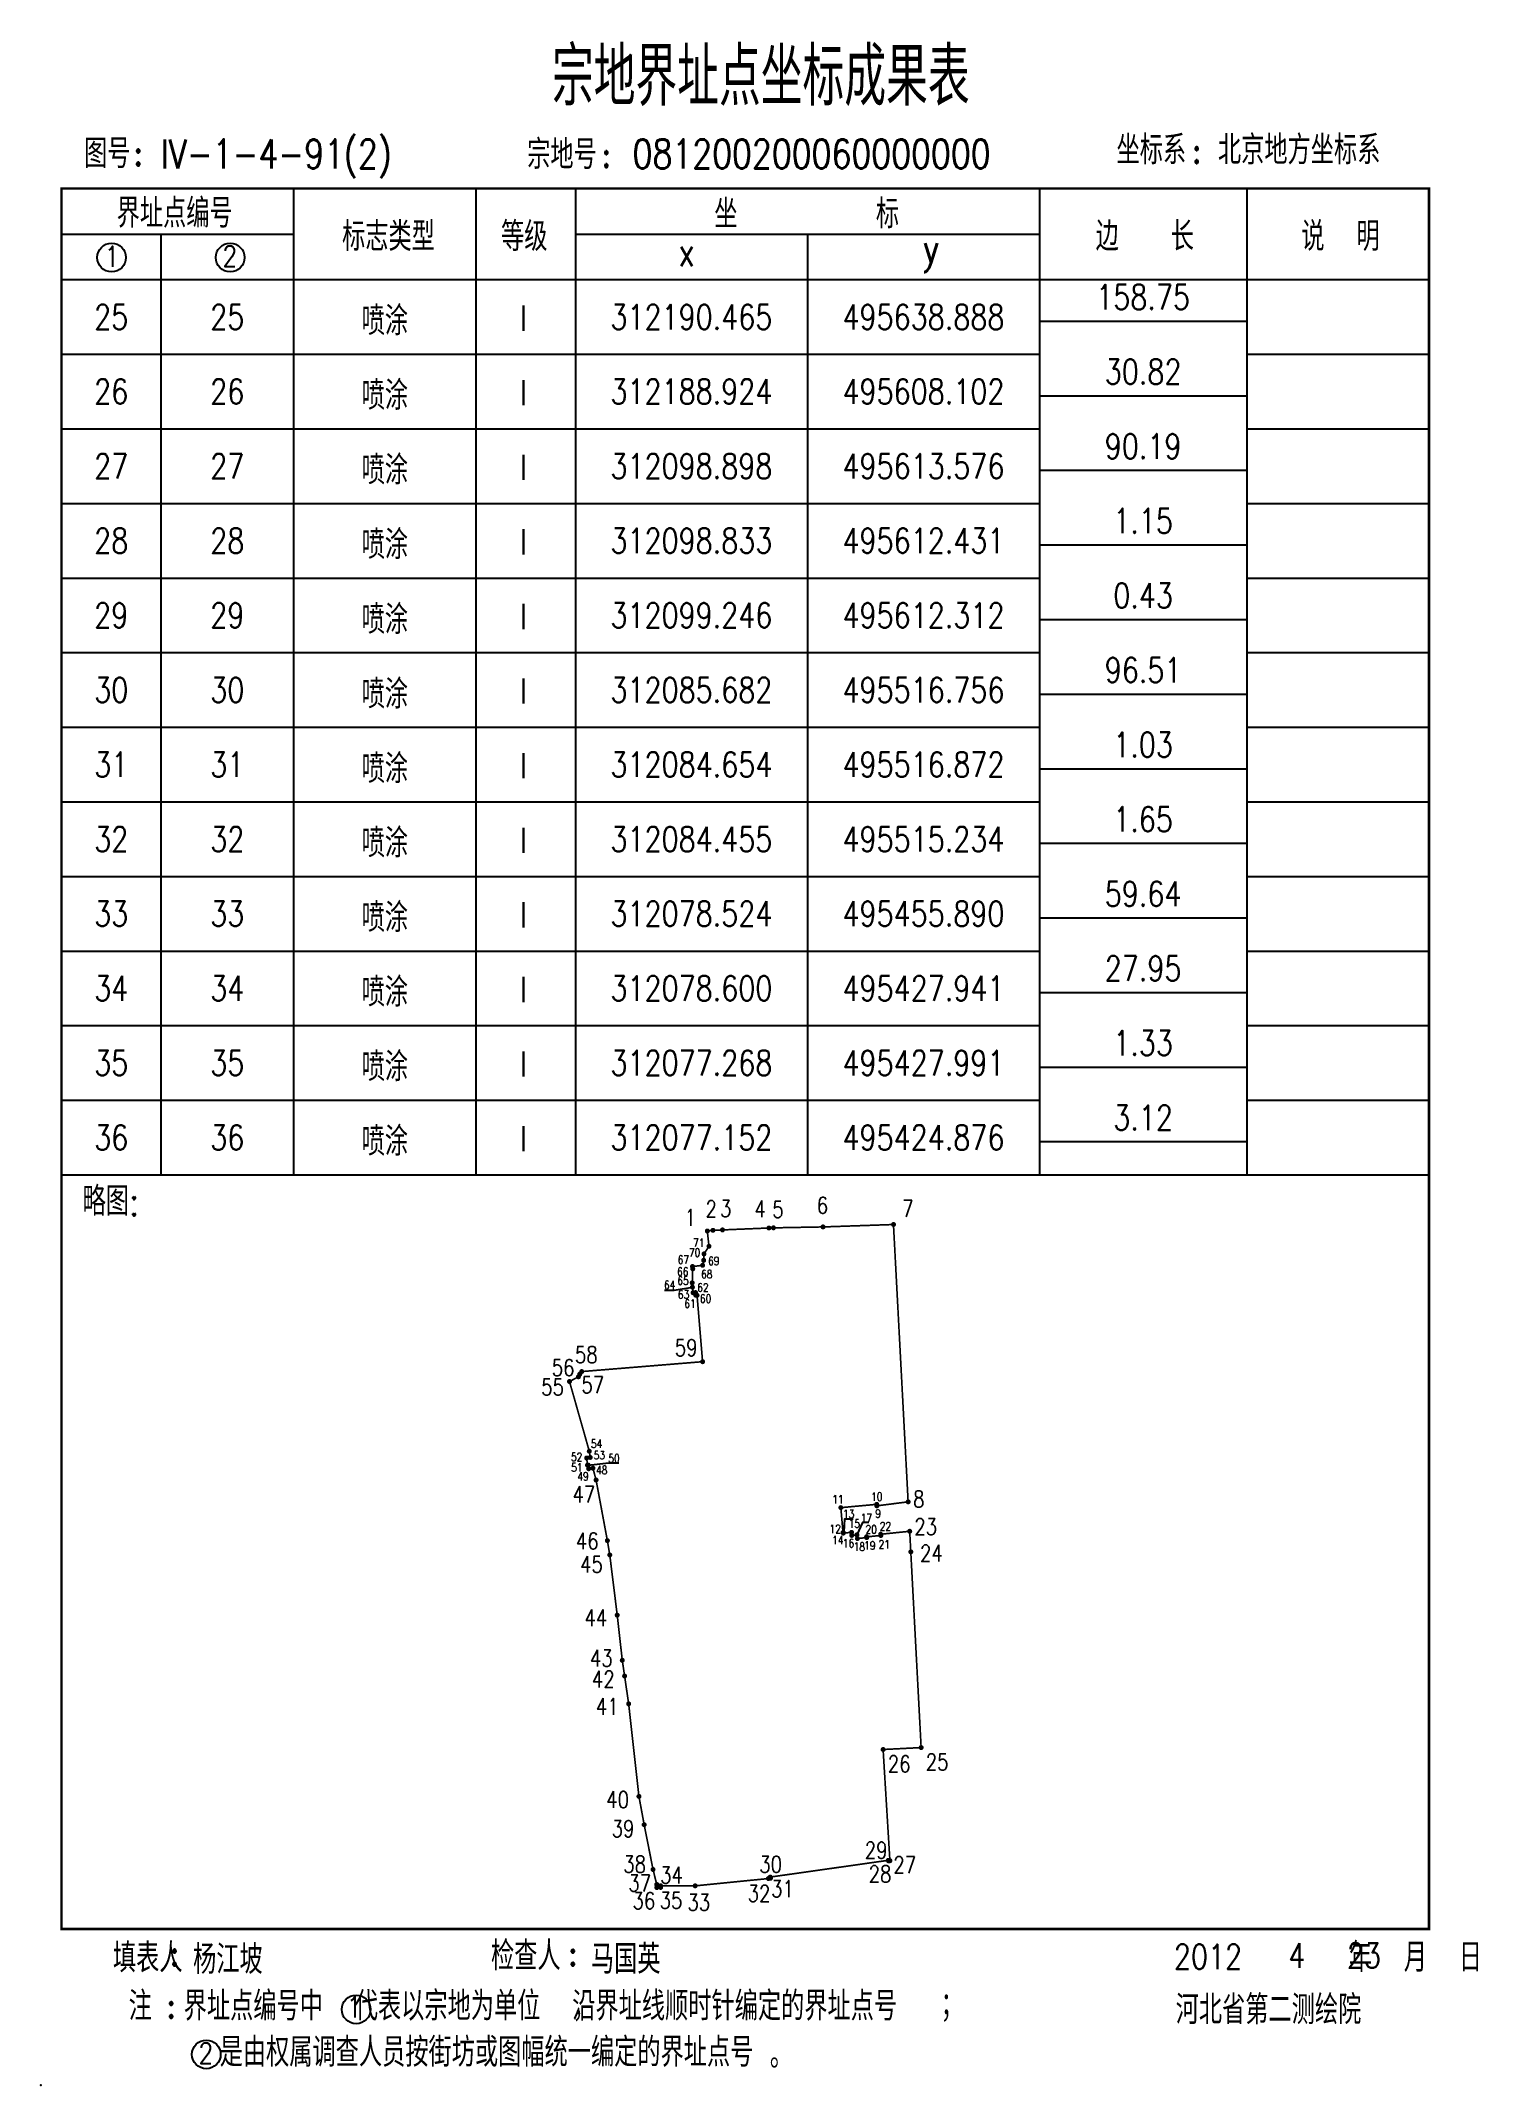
# Model space of a CAD drawing. Extents: x -9390 to -4743, y 24196 to 25839.
# Drawn here: x -6157.4 to -5984, y 24332.9 to 24579.6 of the extents above; entities that cross this region are included whole.
import ezdxf
from ezdxf.enums import TextEntityAlignment as Align

# ---------------------------------------------------------------- set-up
doc = ezdxf.new("R2010")
doc.units = 0
doc.header["$MEASUREMENT"] = 0
doc.layers.get('0').update_dxf_attribs({"linetype": 'CONTINUOUS'})
doc.layers.add('JZD', color=1, linetype='CONTINUOUS')
doc.layers.add('ZJ', color=7, linetype='CONTINUOUS')
doc.styles.add('1', font='romand.shx', dxfattribs={"width": 0.8, "bigfont": 'hzfs.shx'})
doc.styles.add('HZ', font='rs', dxfattribs={"width": 0.8, "bigfont": 'hztxt'})
doc.styles.add('KHZ', font='rd.shx', dxfattribs={"width": 0.8, "bigfont": 'khz.shx'})

msp = doc.modelspace()

# ---------------------------------------------------------------- texts
at = {"color": 7, "linetype": 'CONTINUOUS', "style": 'HZ', "width": 0.8}
for s, p in [('IV-1-4-91(2)', (-6142.9, 24564.19)), ('IV-1-4-91(2)', (-6142.9, 24564.19)), ('081200200060000000', (-6086, 24564.19))]:
    msp.add_text(s, height=3.5, dxfattribs=at).set_placement(p)
for s, height, p in [('158.75', 3, (-6024.4, 24548.66)), ('158.75', 3, (-6024.4, 24548.66)), ('25', 3, (-6148.9, 24546.26)), ('25', 3, (-6148.9, 24546.26)), ('25', 3, (-6134.9, 24546.26)), ('25', 3, (-6134.9, 24546.26)), ('312190.465', 3, (-6078.9, 24546.26)), ('312190.465', 3, (-6078.9, 24546.26)), ('495638.888', 3, (-6050.9, 24546.26)), ('495638.888', 3, (-6050.9, 24546.26)), ('30.82', 3, (-6024.4, 24539.66)), ('30.82', 3, (-6024.4, 24539.66)), ('26', 3, (-6148.9, 24537.26)), ('26', 3, (-6148.9, 24537.26)), ('26', 3, (-6134.9, 24537.26)), ('26', 3, (-6134.9, 24537.26)), ('312188.924', 3, (-6078.9, 24537.26)), ('312188.924', 3, (-6078.9, 24537.26)), ('495608.102', 3, (-6050.9, 24537.26)), ('495608.102', 3, (-6050.9, 24537.26)), ('90.19', 3, (-6024.4, 24530.66)), ('90.19', 3, (-6024.4, 24530.66)), ('27', 3, (-6148.9, 24528.26)), ('27', 3, (-6148.9, 24528.26)), ('27', 3, (-6134.9, 24528.26)), ('27', 3, (-6134.9, 24528.26)), ('312098.898', 3, (-6078.9, 24528.26)), ('312098.898', 3, (-6078.9, 24528.26)), ('495613.576', 3, (-6050.9, 24528.26)), ('495613.576', 3, (-6050.9, 24528.26)), ('1.15', 3, (-6024.4, 24521.66)), ('1.15', 3, (-6024.4, 24521.66)), ('28', 3, (-6148.9, 24519.26)), ('28', 3, (-6148.9, 24519.26)), ('28', 3, (-6134.9, 24519.26)), ('28', 3, (-6134.9, 24519.26)), ('312098.833', 3, (-6078.9, 24519.26)), ('312098.833', 3, (-6078.9, 24519.26)), ('495612.431', 3, (-6050.9, 24519.26)), ('495612.431', 3, (-6050.9, 24519.26)), ('0.43', 3, (-6024.4, 24512.66)), ('0.43', 3, (-6024.4, 24512.66)), ('29', 3, (-6148.9, 24510.26)), ('29', 3, (-6148.9, 24510.26)), ('29', 3, (-6134.9, 24510.26)), ('29', 3, (-6134.9, 24510.26)), ('312099.246', 3, (-6078.9, 24510.26)), ('312099.246', 3, (-6078.9, 24510.26)), ('495612.312', 3, (-6050.9, 24510.26)), ('495612.312', 3, (-6050.9, 24510.26)), ('96.51', 3, (-6024.4, 24503.66)), ('96.51', 3, (-6024.4, 24503.66)), ('30', 3, (-6148.9, 24501.26)), ('30', 3, (-6148.9, 24501.26)), ('30', 3, (-6134.9, 24501.26)), ('30', 3, (-6134.9, 24501.26)), ('312085.682', 3, (-6078.9, 24501.26)), ('312085.682', 3, (-6078.9, 24501.26)), ('495516.756', 3, (-6050.9, 24501.26)), ('495516.756', 3, (-6050.9, 24501.26)), ('1.03', 3, (-6024.4, 24494.66)), ('1.03', 3, (-6024.4, 24494.66)), ('31', 3, (-6148.9, 24492.26)), ('31', 3, (-6148.9, 24492.26)), ('31', 3, (-6134.9, 24492.26)), ('31', 3, (-6134.9, 24492.26)), ('312084.654', 3, (-6078.9, 24492.26)), ('312084.654', 3, (-6078.9, 24492.26)), ('495516.872', 3, (-6050.9, 24492.26)), ('495516.872', 3, (-6050.9, 24492.26)), ('1.65', 3, (-6024.4, 24485.66)), ('1.65', 3, (-6024.4, 24485.66)), ('32', 3, (-6148.9, 24483.26)), ('32', 3, (-6148.9, 24483.26)), ('32', 3, (-6134.9, 24483.26)), ('32', 3, (-6134.9, 24483.26)), ('312084.455', 3, (-6078.9, 24483.26)), ('312084.455', 3, (-6078.9, 24483.26)), ('495515.234', 3, (-6050.9, 24483.26)), ('495515.234', 3, (-6050.9, 24483.26)), ('59.64', 3, (-6024.4, 24476.66)), ('59.64', 3, (-6024.4, 24476.66)), ('33', 3, (-6148.9, 24474.26)), ('33', 3, (-6148.9, 24474.26)), ('33', 3, (-6134.9, 24474.26)), ('33', 3, (-6134.9, 24474.26)), ('312078.524', 3, (-6078.9, 24474.26)), ('312078.524', 3, (-6078.9, 24474.26)), ('495455.890', 3, (-6050.9, 24474.26)), ('495455.890', 3, (-6050.9, 24474.26)), ('27.95', 3, (-6024.4, 24467.66)), ('27.95', 3, (-6024.4, 24467.66)), ('34', 3, (-6148.9, 24465.26)), ('34', 3, (-6148.9, 24465.26)), ('34', 3, (-6134.9, 24465.26)), ('34', 3, (-6134.9, 24465.26)), ('312078.600', 3, (-6078.9, 24465.26)), ('312078.600', 3, (-6078.9, 24465.26)), ('495427.941', 3, (-6050.9, 24465.26)), ('495427.941', 3, (-6050.9, 24465.26)), ('1.33', 3, (-6024.4, 24458.66)), ('1.33', 3, (-6024.4, 24458.66)), ('35', 3, (-6148.9, 24456.26)), ('35', 3, (-6148.9, 24456.26)), ('35', 3, (-6134.9, 24456.26)), ('35', 3, (-6134.9, 24456.26)), ('312077.268', 3, (-6078.9, 24456.26)), ('312077.268', 3, (-6078.9, 24456.26)), ('495427.991', 3, (-6050.9, 24456.26)), ('495427.991', 3, (-6050.9, 24456.26)), ('3.12', 3, (-6024.4, 24449.66)), ('3.12', 3, (-6024.4, 24449.66)), ('36', 3, (-6148.9, 24447.26)), ('36', 3, (-6148.9, 24447.26)), ('36', 3, (-6134.9, 24447.26)), ('36', 3, (-6134.9, 24447.26)), ('312077.152', 3, (-6078.9, 24447.26)), ('312077.152', 3, (-6078.9, 24447.26)), ('495424.876', 3, (-6050.9, 24447.26)), ('495424.876', 3, (-6050.9, 24447.26)), ('6', 2, (-6063.09, 24439.07)), ('1', 2, (-6079.02, 24437.6)), ('2', 2, (-6076.51, 24438.65)), ('3', 2, (-6074.76, 24438.68)), ('4', 2, (-6070.62, 24438.64)), ('5', 2, (-6068.45, 24438.58)), ('7', 2, (-6052.77, 24438.68)), ('71', 1, (-6078.01, 24434.56)), ('67', 1, (-6079.86, 24432.51)), ('67', 1, (-6079.86, 24432.51)), ('70', 1, (-6078.52, 24433.38)), ('69', 1, (-6076.2, 24432.36)), ('64', 1, (-6081.53, 24429.47)), ('66', 1, (-6079.94, 24431.07)), ('65', 1, (-6079.92, 24429.99)), ('68', 1, (-6077.05, 24430.77)), ('63', 1, (-6079.85, 24428.32)), ('61', 1, (-6079.07, 24427.21)), ('62', 1, (-6077.51, 24429.16)), ('60', 1, (-6077.19, 24427.81)), ('59', 2, (-6079.53, 24421.89)), ('56', 2, (-6094.38, 24419.49)), ('58', 2, (-6091.58, 24421.06)), ('55', 2, (-6095.65, 24417.16)), ('57', 2, (-6090.8, 24417.42)), ('54', 1, (-6090.34, 24410.31)), ('52', 1, (-6092.75, 24408.72)), ('51', 1, (-6092.72, 24407.45)), ('53', 1, (-6090.01, 24408.93)), ('50', 1, (-6088.23, 24408.55)), ('49', 1, (-6091.98, 24406.37)), ('48', 1, (-6089.72, 24407.14)), ('47', 2, (-6091.87, 24404.21)), ('11', 1, (-6061.22, 24403.6)), ('10', 1, (-6056.53, 24403.93)), ('8', 2, (-6051.47, 24403.64)), ('12', 1, (-6061.55, 24400.04)), ('13', 1, (-6059.93, 24401.84)), ('15', 1, (-6059.24, 24400.68)), ('17', 1, (-6057.78, 24401.37)), ('20', 1, (-6057.21, 24399.97)), ('9', 1, (-6056.38, 24401.89)), ('9', 1, (-6056.38, 24401.89)), ('22', 1, (-6055.49, 24400.35)), ('23', 2, (-6050.63, 24400.31)), ('46', 2, (-6091.46, 24398.58)), ('14', 1, (-6061.23, 24398.7)), ('16', 1, (-6059.94, 24398.31)), ('18', 1, (-6058.63, 24397.88)), ('19', 1, (-6057.37, 24398.04)), ('21', 1, (-6055.63, 24398.17)), ('24', 2, (-6049.95, 24397.1)), ('45', 2, (-6090.96, 24395.76)), ('44', 2, (-6090.43, 24389.32)), ('43', 2, (-6089.77, 24384.43)), ('42', 2, (-6089.53, 24381.91)), ('41', 2, (-6089.05, 24378.6)), ('26', 2, (-6053.83, 24371.68)), ('25', 2, (-6049.25, 24371.91)), ('40', 2, (-6087.8, 24367.38)), ('39', 2, (-6087.15, 24363.86)), ('29', 2, (-6056.61, 24361.27)), ('38', 2, (-6085.75, 24359.58)), ('34', 2, (-6081.3, 24358.26)), ('30', 2, (-6069.34, 24359.56)), ('28', 2, (-6056.14, 24358.41)), ('27', 2, (-6053.16, 24359.51)), ('37', 2, (-6085.14, 24357.3)), ('36', 2, (-6084.63, 24355.17)), ('35', 2, (-6081.36, 24355.22)), ('33', 2, (-6078.01, 24354.98)), ('32', 2, (-6070.74, 24356.05)), ('31', 2, (-6067.91, 24356.62))]:
    msp.add_text(s, height=height, dxfattribs=at).set_placement(p, align=Align.MIDDLE)
at = {"linetype": 'CONTINUOUS', "width": 0.8}
for s, height, style, p in [(':', 3, '1', (-6141.84, 24347.31)), (':', 3, '1', (-6141.84, 24347.31)), ('检查人', 3.5, 'HZ', (-6103.08, 24346.79)), ('检查人', 3.5, 'HZ', (-6103.08, 24346.79)), (':', 3, '1', (-6093.77, 24347.3)), (':', 3, '1', (-6093.77, 24347.3)), ('注  界址点编号中  代表以宗地为单位  沿界址线顺时针编定的界址点号  ', 3.5, 'HZ', (-6146.8, 24340.72)), ('注  界址点编号中  代表以宗地为单位  沿界址线顺时针编定的界址点号  ', 3.5, 'HZ', (-6146.8, 24340.72)), ('；', 3.5, '1', (-6048.84, 24340.89)), ('；', 3.5, '1', (-6048.84, 24340.89)), ('河北省第二测绘院', 3.5, 'HZ', (-6020.47, 24340.28)), ('河北省第二测绘院', 3.5, 'HZ', (-6020.47, 24340.28)), (':', 3, '1', (-6142.23, 24340.99)), (':', 3, '1', (-6142.23, 24340.99)), ('， ', 3.5, '1', (-6093.24, 24340.72)), ('， ', 3.5, '1', (-6093.24, 24340.72)), ('  是由权属调查人员按街坊或图幅统一编定的界址点号  ', 3.5, 'HZ', (-6139.66, 24335.15)), ('  是由权属调查人员按街坊或图幅统一编定的界址点号  ', 3.5, 'HZ', (-6139.66, 24335.15)), ('。', 3.5, '1', (-6069.44, 24334.94)), ('。', 3.5, '1', (-6069.44, 24334.94))]:
    msp.add_text(s, height=height, dxfattribs=dict(at, style=style)).set_placement(p)
at = {"layer": 'ZJ', "linetype": 'CONTINUOUS', "style": 'KHZ'}
msp.add_text('宗地界址点坐标成果表', height=7, dxfattribs=at).set_placement((-6070.53, 24575.63), align=Align.MIDDLE)
msp.add_text('宗地界址点坐标成果表', height=7, dxfattribs=at).set_placement((-6070.53, 24575.63), align=Align.MIDDLE)
at = {"layer": 'ZJ', "linetype": 'CONTINUOUS', "width": 0.8}
for s, height, style, p in [('宗地号 ', 3.5, 'HZ', (-6093.56, 24566.07)), ('宗地号 ', 3.5, 'HZ', (-6093.56, 24566.07)), ('坐标系  北京地方坐标系', 3.5, 'HZ', (-6011.69, 24566.61)), ('坐标系  北京地方坐标系', 3.5, 'HZ', (-6011.69, 24566.61)), ('图号 ', 3.5, 'HZ', (-6148.43, 24566.07)), ('图号 ', 3.5, 'HZ', (-6148.43, 24566.07)), (':', 3, '1', (-6145.64, 24565.99)), (':', 3, '1', (-6145.64, 24565.99)), (':', 3, '1', (-6089.17, 24565.79)), (':', 3, '1', (-6089.17, 24565.79)), (':', 3, '1', (-6017.94, 24566.29)), (':', 3, '1', (-6017.94, 24566.29)), ('界址点编号', 3.5, 'HZ', (-6141.25, 24558.97)), ('界址点编号', 3.5, 'HZ', (-6141.25, 24558.97)), ('坐        标', 3.5, 'HZ', (-6064.99, 24558.88)), ('坐        标', 3.5, 'HZ', (-6064.99, 24558.88)), ('标志类型', 3.5, 'HZ', (-6115.45, 24556.16)), ('标志类型', 3.5, 'HZ', (-6115.45, 24556.16)), ('等级', 3.5, 'HZ', (-6099.07, 24556.16)), ('等级', 3.5, 'HZ', (-6099.07, 24556.16)), ('边   长', 3.5, 'HZ', (-6024.2, 24556.16)), ('边   长', 3.5, 'HZ', (-6024.2, 24556.16)), ('说  明', 3.5, 'HZ', (-6000.59, 24556.16)), ('说  明', 3.5, 'HZ', (-6000.59, 24556.16)), ('略图:', 3.5, 'HZ', (-6148.95, 24439.75)), ('略图:', 3.5, 'HZ', (-6148.95, 24439.75)), ('23', 3, 'HZ', (-5997.75, 24348.56)), ('          年  月  日', 3.5, 'HZ', (-6001.98, 24348.53)), ('          年  月  日', 3.5, 'HZ', (-6001.98, 24348.53))]:
    msp.add_text(s, height=height, dxfattribs=dict(at, style=style)).set_placement(p, align=Align.MIDDLE)
at = {"layer": 'ZJ', "linetype": 'CONTINUOUS', "style": 'HZ', "width": 0.8}
for s, height, p in [('1', 2.5, (-6149.68, 24552.3)), ('1', 2.5, (-6149.68, 24552.3)), ('x', 3.5, (-6080.48, 24552.4)), ('x', 3.5, (-6080.48, 24552.4)), ('y', 3.5, (-6050.94, 24552.85)), ('y', 3.5, (-6050.94, 24552.85)), ('1', 2.5, (-6120.45, 24341.1)), ('1', 2.5, (-6120.45, 24341.1)), ('2', 2.5, (-6138.34, 24335.52)), ('2', 2.5, (-6138.34, 24335.52))]:
    msp.add_text(s, height=height, dxfattribs=at).set_placement(p)
at = {"layer": 'ZJ', "color": 3, "linetype": 'CONTINUOUS', "style": 'HZ', "width": 0.8}
msp.add_text('2', height=2.5, dxfattribs=at).set_placement((-6135.45, 24552.34))
msp.add_text('2', height=2.5, dxfattribs=at).set_placement((-6135.45, 24552.34))
for s, height, p in [('喷涂', 3.5, (-6115.89, 24546)), ('喷涂', 3.5, (-6115.89, 24546)), ('Ⅰ', 3.5, (-6099.16, 24546)), ('Ⅰ', 3.5, (-6099.16, 24546)), ('喷涂', 3.5, (-6115.89, 24537)), ('喷涂', 3.5, (-6115.89, 24537)), ('Ⅰ', 3.5, (-6099.16, 24537)), ('Ⅰ', 3.5, (-6099.16, 24537)), ('喷涂', 3.5, (-6115.89, 24528)), ('喷涂', 3.5, (-6115.89, 24528)), ('Ⅰ', 3.5, (-6099.16, 24528)), ('Ⅰ', 3.5, (-6099.16, 24528)), ('喷涂', 3.5, (-6115.89, 24519)), ('喷涂', 3.5, (-6115.89, 24519)), ('Ⅰ', 3.5, (-6099.16, 24519)), ('Ⅰ', 3.5, (-6099.16, 24519)), ('喷涂', 3.5, (-6115.89, 24509.96)), ('喷涂', 3.5, (-6115.89, 24509.96)), ('Ⅰ', 3.5, (-6099.16, 24510)), ('Ⅰ', 3.5, (-6099.16, 24510)), ('喷涂', 3.5, (-6115.89, 24500.96)), ('喷涂', 3.5, (-6115.89, 24500.96)), ('Ⅰ', 3.5, (-6099.16, 24501)), ('Ⅰ', 3.5, (-6099.16, 24501)), ('喷涂', 3.5, (-6115.89, 24491.96)), ('喷涂', 3.5, (-6115.89, 24491.96)), ('Ⅰ', 3.5, (-6099.16, 24492)), ('Ⅰ', 3.5, (-6099.16, 24492)), ('喷涂', 3.5, (-6115.89, 24483)), ('喷涂', 3.5, (-6115.89, 24483)), ('Ⅰ', 3.5, (-6099.16, 24483)), ('Ⅰ', 3.5, (-6099.16, 24483)), ('喷涂', 3.5, (-6115.89, 24474)), ('喷涂', 3.5, (-6115.89, 24474)), ('Ⅰ', 3.5, (-6099.16, 24474)), ('Ⅰ', 3.5, (-6099.16, 24474)), ('喷涂', 3.5, (-6115.89, 24465)), ('喷涂', 3.5, (-6115.89, 24465)), ('Ⅰ', 3.5, (-6099.16, 24465)), ('Ⅰ', 3.5, (-6099.16, 24465)), ('喷涂', 3.5, (-6115.89, 24456)), ('喷涂', 3.5, (-6115.89, 24456)), ('Ⅰ', 3.5, (-6099.16, 24456)), ('Ⅰ', 3.5, (-6099.16, 24456)), ('喷涂', 3.5, (-6115.89, 24447)), ('喷涂', 3.5, (-6115.89, 24447)), ('Ⅰ', 3.5, (-6099.16, 24447)), ('Ⅰ', 3.5, (-6099.16, 24447)), ('杨江坡', 3.5, (-6134.83, 24348.27)), ('杨江坡', 3.5, (-6134.83, 24348.27)), ('马国英', 3.5, (-6086.83, 24348.31)), ('马国英', 3.5, (-6086.83, 24348.31)), ('2012', 3, (-6016.57, 24348.43)), ('4', 3, (-6005.85, 24348.56))]:
    msp.add_text(s, height=height, dxfattribs=at).set_placement(p, align=Align.MIDDLE)
at = {"layer": 'ZJ', "color": 0, "linetype": 'CONTINUOUS', "style": 'HZ', "width": 0.8}
msp.add_text('填表人         ', height=3.5, dxfattribs=at).set_placement((-6135.86, 24348.46), align=Align.MIDDLE)
msp.add_text('填表人         ', height=3.5, dxfattribs=at).set_placement((-6135.86, 24348.46), align=Align.MIDDLE)

# ---------------------------------------------------------------- linework, layer by layer
at = {"linetype": 'CONTINUOUS', "const_width": 0.3, "flags": 128}
msp.add_lwpolyline([(-6154.9, 24561.76), (-6154.9, 24351.76), (-5989.9, 24351.76), (-5989.9, 24561.76)], close=True, dxfattribs=at)
msp.add_lwpolyline([(-6154.9, 24561.76), (-6154.9, 24351.76), (-5989.9, 24351.76), (-5989.9, 24561.76)], close=True, dxfattribs=at)
at = {"linetype": 'CONTINUOUS', "flags": 128}
for points in [[(-6126.9, 24561.76), (-6126.9, 24442.76)], [(-6126.9, 24561.76), (-6126.9, 24442.76)], [(-6126.9, 24561.76), (-6126.9, 24442.76)], [(-6126.9, 24561.76), (-6126.9, 24442.76)], [(-6104.9, 24561.76), (-6104.9, 24442.76)], [(-6104.9, 24561.76), (-6104.9, 24442.76)], [(-6104.9, 24561.76), (-6104.9, 24442.76)], [(-6104.9, 24561.76), (-6104.9, 24442.76)], [(-6092.9, 24561.76), (-6092.9, 24442.76)], [(-6092.9, 24561.76), (-6092.9, 24442.76)], [(-6092.9, 24561.76), (-6092.9, 24442.76)], [(-6092.9, 24561.76), (-6092.9, 24442.76)], [(-6036.9, 24561.76), (-6036.9, 24442.76)], [(-6036.9, 24561.76), (-6036.9, 24442.76)], [(-6036.9, 24561.76), (-6036.9, 24442.76)], [(-6036.9, 24561.76), (-6036.9, 24442.76)], [(-6011.9, 24561.76), (-6011.9, 24442.76)], [(-6011.9, 24561.76), (-6011.9, 24442.76)], [(-6011.9, 24561.76), (-6011.9, 24442.76)], [(-6011.9, 24561.76), (-6011.9, 24442.76)], [(-6154.9, 24556.26), (-6126.9, 24556.26)], [(-6154.9, 24556.26), (-6126.9, 24556.26)], [(-6142.9, 24556.26), (-6142.9, 24442.76)], [(-6142.9, 24556.26), (-6142.9, 24442.76)], [(-6142.9, 24556.26), (-6142.9, 24442.76)], [(-6142.9, 24556.26), (-6142.9, 24442.76)], [(-6092.9, 24556.26), (-6036.9, 24556.26)], [(-6092.9, 24556.26), (-6036.9, 24556.26)], [(-6064.9, 24556.26), (-6064.9, 24442.76)], [(-6064.9, 24556.26), (-6064.9, 24442.76)], [(-6064.9, 24556.26), (-6064.9, 24442.76)], [(-6064.9, 24556.26), (-6064.9, 24442.76)], [(-6154.9, 24550.76), (-5989.9, 24550.76)], [(-6154.9, 24550.76), (-5989.9, 24550.76)], [(-6036.9, 24545.76), (-6011.9, 24545.76)], [(-6036.9, 24545.76), (-6011.9, 24545.76)], [(-6154.9, 24541.76), (-6036.9, 24541.76)], [(-6154.9, 24541.76), (-6036.9, 24541.76)], [(-6011.9, 24541.76), (-5989.9, 24541.76)], [(-6011.9, 24541.76), (-5989.9, 24541.76)], [(-6036.9, 24536.76), (-6011.9, 24536.76)], [(-6036.9, 24536.76), (-6011.9, 24536.76)], [(-6154.9, 24532.76), (-6036.9, 24532.76)], [(-6154.9, 24532.76), (-6036.9, 24532.76)], [(-6011.9, 24532.76), (-5989.9, 24532.76)], [(-6011.9, 24532.76), (-5989.9, 24532.76)], [(-6036.9, 24527.76), (-6011.9, 24527.76)], [(-6036.9, 24527.76), (-6011.9, 24527.76)], [(-6154.9, 24523.76), (-6036.9, 24523.76)], [(-6154.9, 24523.76), (-6036.9, 24523.76)], [(-6011.9, 24523.76), (-5989.9, 24523.76)], [(-6011.9, 24523.76), (-5989.9, 24523.76)], [(-6036.9, 24518.76), (-6011.9, 24518.76)], [(-6036.9, 24518.76), (-6011.9, 24518.76)], [(-6154.9, 24514.76), (-6036.9, 24514.76)], [(-6154.9, 24514.76), (-6036.9, 24514.76)], [(-6011.9, 24514.76), (-5989.9, 24514.76)], [(-6011.9, 24514.76), (-5989.9, 24514.76)], [(-6036.9, 24509.76), (-6011.9, 24509.76)], [(-6036.9, 24509.76), (-6011.9, 24509.76)], [(-6154.9, 24505.76), (-6036.9, 24505.76)], [(-6154.9, 24505.76), (-6036.9, 24505.76)], [(-6011.9, 24505.76), (-5989.9, 24505.76)], [(-6011.9, 24505.76), (-5989.9, 24505.76)], [(-6036.9, 24500.76), (-6011.9, 24500.76)], [(-6036.9, 24500.76), (-6011.9, 24500.76)], [(-6154.9, 24496.76), (-6036.9, 24496.76)], [(-6154.9, 24496.76), (-6036.9, 24496.76)], [(-6011.9, 24496.76), (-5989.9, 24496.76)], [(-6011.9, 24496.76), (-5989.9, 24496.76)], [(-6036.9, 24491.76), (-6011.9, 24491.76)], [(-6036.9, 24491.76), (-6011.9, 24491.76)], [(-6154.9, 24487.76), (-6036.9, 24487.76)], [(-6154.9, 24487.76), (-6036.9, 24487.76)], [(-6011.9, 24487.76), (-5989.9, 24487.76)], [(-6011.9, 24487.76), (-5989.9, 24487.76)], [(-6036.9, 24482.76), (-6011.9, 24482.76)], [(-6036.9, 24482.76), (-6011.9, 24482.76)], [(-6154.9, 24478.76), (-6036.9, 24478.76)], [(-6154.9, 24478.76), (-6036.9, 24478.76)], [(-6011.9, 24478.76), (-5989.9, 24478.76)], [(-6011.9, 24478.76), (-5989.9, 24478.76)], [(-6036.9, 24473.76), (-6011.9, 24473.76)], [(-6036.9, 24473.76), (-6011.9, 24473.76)], [(-6154.9, 24469.76), (-6036.9, 24469.76)], [(-6154.9, 24469.76), (-6036.9, 24469.76)], [(-6011.9, 24469.76), (-5989.9, 24469.76)], [(-6011.9, 24469.76), (-5989.9, 24469.76)], [(-6036.9, 24464.76), (-6011.9, 24464.76)], [(-6036.9, 24464.76), (-6011.9, 24464.76)], [(-6154.9, 24460.76), (-6036.9, 24460.76)], [(-6154.9, 24460.76), (-6036.9, 24460.76)], [(-6011.9, 24460.76), (-5989.9, 24460.76)], [(-6011.9, 24460.76), (-5989.9, 24460.76)], [(-6036.9, 24455.76), (-6011.9, 24455.76)], [(-6036.9, 24455.76), (-6011.9, 24455.76)], [(-6154.9, 24451.76), (-6036.9, 24451.76)], [(-6154.9, 24451.76), (-6036.9, 24451.76)], [(-6011.9, 24451.76), (-5989.9, 24451.76)], [(-6011.9, 24451.76), (-5989.9, 24451.76)], [(-6036.9, 24446.76), (-6011.9, 24446.76)], [(-6036.9, 24446.76), (-6011.9, 24446.76)], [(-6154.9, 24442.76), (-5989.9, 24442.76)], [(-6154.9, 24442.76), (-5989.9, 24442.76)], [(-6060.47, 24399.64), (-6060.37, 24401.24), (-6059.38, 24401.24)], [(-6057.49, 24400.79), (-6058.27, 24400.79), (-6058.93, 24399.32)]]:
    msp.add_lwpolyline(points, dxfattribs=at)
at = {"color": 7, "linetype": 'CONTINUOUS', "const_width": 0.3, "flags": 128}
for points in [[(-6077.13, 24435.98, 1), (-6076.83, 24435.98, 1)], [(-6077.13, 24435.98, 1), (-6076.83, 24435.98, 1)], [(-6077.13, 24435.98, 1), (-6076.83, 24435.98, 1)], [(-6077.13, 24435.98, 1), (-6076.83, 24435.98, 1)], [(-6076.45, 24436.06, 1), (-6076.15, 24436.06, 1)], [(-6076.45, 24436.06, 1), (-6076.15, 24436.06, 1)], [(-6076.45, 24436.06, 1), (-6076.15, 24436.06, 1)], [(-6076.45, 24436.06, 1), (-6076.15, 24436.06, 1)], [(-6075.3, 24436.11, 1), (-6075, 24436.11, 1)], [(-6075.3, 24436.11, 1), (-6075, 24436.11, 1)], [(-6075.3, 24436.11, 1), (-6075, 24436.11, 1)], [(-6075.3, 24436.11, 1), (-6075, 24436.11, 1)], [(-6069.7, 24436.34, 1), (-6069.4, 24436.34, 1)], [(-6069.7, 24436.34, 1), (-6069.4, 24436.34, 1)], [(-6069.7, 24436.34, 1), (-6069.4, 24436.34, 1)], [(-6069.7, 24436.34, 1), (-6069.4, 24436.34, 1)], [(-6069.16, 24436.36, 1), (-6068.86, 24436.36, 1)], [(-6069.16, 24436.36, 1), (-6068.86, 24436.36, 1)], [(-6069.16, 24436.36, 1), (-6068.86, 24436.36, 1)], [(-6069.16, 24436.36, 1), (-6068.86, 24436.36, 1)], [(-6063.17, 24436.47, 1), (-6062.87, 24436.47, 1)], [(-6063.17, 24436.47, 1), (-6062.87, 24436.47, 1)], [(-6063.17, 24436.47, 1), (-6062.87, 24436.47, 1)], [(-6063.17, 24436.47, 1), (-6062.87, 24436.47, 1)], [(-6054.67, 24436.76, 1), (-6054.37, 24436.76, 1)], [(-6054.67, 24436.76, 1), (-6054.37, 24436.76, 1)], [(-6054.67, 24436.76, 1), (-6054.37, 24436.76, 1)], [(-6054.67, 24436.76, 1), (-6054.37, 24436.76, 1)], [(-6077.57, 24432.44, 1), (-6077.27, 24432.44, 1)], [(-6077.57, 24432.44, 1), (-6077.27, 24432.44, 1)], [(-6077.57, 24432.44, 1), (-6077.27, 24432.44, 1)], [(-6077.57, 24432.44, 1), (-6077.27, 24432.44, 1)], [(-6077.53, 24433.22, 1), (-6077.23, 24433.22, 1)], [(-6077.53, 24433.22, 1), (-6077.23, 24433.22, 1)], [(-6077.53, 24433.22, 1), (-6077.23, 24433.22, 1)], [(-6077.53, 24433.22, 1), (-6077.23, 24433.22, 1)], [(-6076.93, 24434.14, 1), (-6076.63, 24434.14, 1)], [(-6076.93, 24434.14, 1), (-6076.63, 24434.14, 1)], [(-6076.93, 24434.14, 1), (-6076.63, 24434.14, 1)], [(-6076.93, 24434.14, 1), (-6076.63, 24434.14, 1)], [(-6078.95, 24429.73, 1), (-6078.65, 24429.73, 1)], [(-6078.95, 24429.73, 1), (-6078.65, 24429.73, 1)], [(-6078.95, 24429.73, 1), (-6078.65, 24429.73, 1)], [(-6078.95, 24429.73, 1), (-6078.65, 24429.73, 1)], [(-6078.92, 24431.69, 1), (-6078.62, 24431.69, 1)], [(-6078.92, 24431.69, 1), (-6078.62, 24431.69, 1)], [(-6078.92, 24431.69, 1), (-6078.62, 24431.69, 1)], [(-6078.92, 24431.69, 1), (-6078.62, 24431.69, 1)], [(-6078.89, 24431.41, 1), (-6078.59, 24431.41, 1)], [(-6078.89, 24431.41, 1), (-6078.59, 24431.41, 1)], [(-6078.89, 24431.41, 1), (-6078.59, 24431.41, 1)], [(-6078.89, 24431.41, 1), (-6078.59, 24431.41, 1)], [(-6077.7, 24431.84, 1), (-6077.4, 24431.84, 1)], [(-6077.7, 24431.84, 1), (-6077.4, 24431.84, 1)], [(-6077.7, 24431.84, 1), (-6077.4, 24431.84, 1)], [(-6077.7, 24431.84, 1), (-6077.4, 24431.84, 1)], [(-6078.93, 24429.2, 1), (-6078.63, 24429.2, 1)], [(-6078.93, 24429.2, 1), (-6078.63, 24429.2, 1)], [(-6078.93, 24429.2, 1), (-6078.63, 24429.2, 1)], [(-6078.93, 24429.2, 1), (-6078.63, 24429.2, 1)], [(-6078.85, 24428.53, 1), (-6078.55, 24428.53, 1)], [(-6078.85, 24428.53, 1), (-6078.55, 24428.53, 1)], [(-6078.85, 24428.53, 1), (-6078.55, 24428.53, 1)], [(-6078.85, 24428.53, 1), (-6078.55, 24428.53, 1)], [(-6078.56, 24428.55, 1), (-6078.26, 24428.55, 1)], [(-6078.56, 24428.55, 1), (-6078.26, 24428.55, 1)], [(-6078.56, 24428.55, 1), (-6078.26, 24428.55, 1)], [(-6078.56, 24428.55, 1), (-6078.26, 24428.55, 1)], [(-6078.52, 24428.23, 1), (-6078.22, 24428.23, 1)], [(-6078.52, 24428.23, 1), (-6078.22, 24428.23, 1)], [(-6078.52, 24428.23, 1), (-6078.22, 24428.23, 1)], [(-6078.52, 24428.23, 1), (-6078.22, 24428.23, 1)], [(-6078.37, 24428.22, 1), (-6078.07, 24428.22, 1)], [(-6078.37, 24428.22, 1), (-6078.07, 24428.22, 1)], [(-6078.37, 24428.22, 1), (-6078.07, 24428.22, 1)], [(-6078.37, 24428.22, 1), (-6078.07, 24428.22, 1)], [(-6077.7, 24420.21, 1), (-6077.4, 24420.21, 1)], [(-6077.7, 24420.21, 1), (-6077.4, 24420.21, 1)], [(-6077.7, 24420.21, 1), (-6077.4, 24420.21, 1)], [(-6077.7, 24420.21, 1), (-6077.4, 24420.21, 1)], [(-6093.76, 24417.82, 1), (-6093.46, 24417.82, 1)], [(-6093.76, 24417.82, 1), (-6093.46, 24417.82, 1)], [(-6093.76, 24417.82, 1), (-6093.46, 24417.82, 1)], [(-6093.76, 24417.82, 1), (-6093.46, 24417.82, 1)], [(-6092.68, 24418.39, 1), (-6092.38, 24418.39, 1)], [(-6092.68, 24418.39, 1), (-6092.38, 24418.39, 1)], [(-6092.68, 24418.39, 1), (-6092.38, 24418.39, 1)], [(-6092.68, 24418.39, 1), (-6092.38, 24418.39, 1)], [(-6092.52, 24418.71, 1), (-6092.22, 24418.71, 1)], [(-6092.52, 24418.71, 1), (-6092.22, 24418.71, 1)], [(-6092.52, 24418.71, 1), (-6092.22, 24418.71, 1)], [(-6092.52, 24418.71, 1), (-6092.22, 24418.71, 1)], [(-6092.28, 24419.02, 1), (-6091.98, 24419.02, 1)], [(-6092.28, 24419.02, 1), (-6091.98, 24419.02, 1)], [(-6092.28, 24419.02, 1), (-6091.98, 24419.02, 1)], [(-6092.28, 24419.02, 1), (-6091.98, 24419.02, 1)], [(-6091.69, 24408.59, 1), (-6091.39, 24408.59, 1)], [(-6091.69, 24408.59, 1), (-6091.39, 24408.59, 1)], [(-6091.69, 24408.59, 1), (-6091.39, 24408.59, 1)], [(-6091.69, 24408.59, 1), (-6091.39, 24408.59, 1)], [(-6091.59, 24407.73, 1), (-6091.29, 24407.73, 1)], [(-6091.59, 24407.73, 1), (-6091.29, 24407.73, 1)], [(-6091.59, 24407.73, 1), (-6091.29, 24407.73, 1)], [(-6091.59, 24407.73, 1), (-6091.29, 24407.73, 1)], [(-6091.5, 24407.74, 1), (-6091.2, 24407.74, 1)], [(-6091.5, 24407.74, 1), (-6091.2, 24407.74, 1)], [(-6091.5, 24407.74, 1), (-6091.2, 24407.74, 1)], [(-6091.5, 24407.74, 1), (-6091.2, 24407.74, 1)], [(-6091.37, 24409.41, 1), (-6091.07, 24409.41, 1)], [(-6091.37, 24409.41, 1), (-6091.07, 24409.41, 1)], [(-6091.37, 24409.41, 1), (-6091.07, 24409.41, 1)], [(-6091.37, 24409.41, 1), (-6091.07, 24409.41, 1)], [(-6091.26, 24408.66, 1), (-6090.96, 24408.66, 1)], [(-6091.26, 24408.66, 1), (-6090.96, 24408.66, 1)], [(-6091.26, 24408.66, 1), (-6090.96, 24408.66, 1)], [(-6091.26, 24408.66, 1), (-6090.96, 24408.66, 1)], [(-6091.45, 24407.29, 1), (-6091.15, 24407.29, 1)], [(-6091.45, 24407.29, 1), (-6091.15, 24407.29, 1)], [(-6091.45, 24407.29, 1), (-6091.15, 24407.29, 1)], [(-6091.45, 24407.29, 1), (-6091.15, 24407.29, 1)], [(-6090.93, 24407.36, 1), (-6090.63, 24407.36, 1)], [(-6090.93, 24407.36, 1), (-6090.63, 24407.36, 1)], [(-6090.93, 24407.36, 1), (-6090.63, 24407.36, 1)], [(-6090.93, 24407.36, 1), (-6090.63, 24407.36, 1)], [(-6090.55, 24405.93, 1), (-6090.25, 24405.93, 1)], [(-6090.55, 24405.93, 1), (-6090.25, 24405.93, 1)], [(-6090.55, 24405.93, 1), (-6090.25, 24405.93, 1)], [(-6090.55, 24405.93, 1), (-6090.25, 24405.93, 1)], [(-6061.02, 24402.6, 1), (-6060.72, 24402.6, 1)], [(-6061.02, 24402.6, 1), (-6060.72, 24402.6, 1)], [(-6061.02, 24402.6, 1), (-6060.72, 24402.6, 1)], [(-6061.02, 24402.6, 1), (-6060.72, 24402.6, 1)], [(-6056.69, 24403, 1), (-6056.39, 24403, 1)], [(-6056.69, 24403, 1), (-6056.39, 24403, 1)], [(-6056.69, 24403, 1), (-6056.39, 24403, 1)], [(-6056.69, 24403, 1), (-6056.39, 24403, 1)], [(-6056.68, 24402.82, 1), (-6056.38, 24402.82, 1)], [(-6056.68, 24402.82, 1), (-6056.38, 24402.82, 1)], [(-6056.68, 24402.82, 1), (-6056.38, 24402.82, 1)], [(-6056.68, 24402.82, 1), (-6056.38, 24402.82, 1)], [(-6052.9, 24403.3, 1), (-6052.6, 24403.3, 1)], [(-6052.9, 24403.3, 1), (-6052.6, 24403.3, 1)], [(-6052.9, 24403.3, 1), (-6052.6, 24403.3, 1)], [(-6052.9, 24403.3, 1), (-6052.6, 24403.3, 1)], [(-6089.19, 24398.62, 1), (-6088.89, 24398.62, 1)], [(-6089.19, 24398.62, 1), (-6088.89, 24398.62, 1)], [(-6089.19, 24398.62, 1), (-6088.89, 24398.62, 1)], [(-6089.19, 24398.62, 1), (-6088.89, 24398.62, 1)], [(-6060.76, 24399.58, 1), (-6060.46, 24399.58, 1)], [(-6060.76, 24399.58, 1), (-6060.46, 24399.58, 1)], [(-6060.76, 24399.58, 1), (-6060.46, 24399.58, 1)], [(-6060.76, 24399.58, 1), (-6060.46, 24399.58, 1)], [(-6060.72, 24399.59, 1), (-6060.42, 24399.59, 1)], [(-6060.72, 24399.59, 1), (-6060.42, 24399.59, 1)], [(-6060.72, 24399.59, 1), (-6060.42, 24399.59, 1)], [(-6060.72, 24399.59, 1), (-6060.42, 24399.59, 1)], [(-6060.72, 24399.53, 1), (-6060.42, 24399.53, 1)], [(-6060.72, 24399.53, 1), (-6060.42, 24399.53, 1)], [(-6060.72, 24399.53, 1), (-6060.42, 24399.53, 1)], [(-6060.72, 24399.53, 1), (-6060.42, 24399.53, 1)], [(-6059.73, 24399.62, 1), (-6059.43, 24399.62, 1)], [(-6059.73, 24399.62, 1), (-6059.43, 24399.62, 1)], [(-6059.73, 24399.62, 1), (-6059.43, 24399.62, 1)], [(-6059.73, 24399.62, 1), (-6059.43, 24399.62, 1)], [(-6059.7, 24399.25, 1), (-6059.4, 24399.25, 1)], [(-6059.7, 24399.25, 1), (-6059.4, 24399.25, 1)], [(-6059.7, 24399.25, 1), (-6059.4, 24399.25, 1)], [(-6059.7, 24399.25, 1), (-6059.4, 24399.25, 1)], [(-6059.08, 24399.32, 1), (-6058.78, 24399.32, 1)], [(-6059.08, 24399.32, 1), (-6058.78, 24399.32, 1)], [(-6059.08, 24399.32, 1), (-6058.78, 24399.32, 1)], [(-6059.08, 24399.32, 1), (-6058.78, 24399.32, 1)], [(-6059.02, 24398.87, 1), (-6058.72, 24398.87, 1)], [(-6059.02, 24398.87, 1), (-6058.72, 24398.87, 1)], [(-6059.02, 24398.87, 1), (-6058.72, 24398.87, 1)], [(-6059.02, 24398.87, 1), (-6058.72, 24398.87, 1)], [(-6057.91, 24399.08, 1), (-6057.61, 24399.08, 1)], [(-6057.91, 24399.08, 1), (-6057.61, 24399.08, 1)], [(-6057.91, 24399.08, 1), (-6057.61, 24399.08, 1)], [(-6057.91, 24399.08, 1), (-6057.61, 24399.08, 1)], [(-6057.9, 24398.99, 1), (-6057.6, 24398.99, 1)], [(-6057.9, 24398.99, 1), (-6057.6, 24398.99, 1)], [(-6057.9, 24398.99, 1), (-6057.6, 24398.99, 1)], [(-6057.9, 24398.99, 1), (-6057.6, 24398.99, 1)], [(-6056.21, 24399.39, 1), (-6055.91, 24399.39, 1)], [(-6056.21, 24399.39, 1), (-6055.91, 24399.39, 1)], [(-6056.21, 24399.39, 1), (-6055.91, 24399.39, 1)], [(-6056.21, 24399.39, 1), (-6055.91, 24399.39, 1)], [(-6056.19, 24399.24, 1), (-6055.89, 24399.24, 1)], [(-6056.19, 24399.24, 1), (-6055.89, 24399.24, 1)], [(-6056.19, 24399.24, 1), (-6055.89, 24399.24, 1)], [(-6056.19, 24399.24, 1), (-6055.89, 24399.24, 1)], [(-6052.71, 24399.75, 1), (-6052.41, 24399.75, 1)], [(-6052.71, 24399.75, 1), (-6052.41, 24399.75, 1)], [(-6052.71, 24399.75, 1), (-6052.41, 24399.75, 1)], [(-6052.71, 24399.75, 1), (-6052.41, 24399.75, 1)], [(-6088.9, 24396.9, 1), (-6088.6, 24396.9, 1)], [(-6088.9, 24396.9, 1), (-6088.6, 24396.9, 1)], [(-6088.9, 24396.9, 1), (-6088.6, 24396.9, 1)], [(-6088.9, 24396.9, 1), (-6088.6, 24396.9, 1)], [(-6052.58, 24397.27, 1), (-6052.28, 24397.27, 1)], [(-6052.58, 24397.27, 1), (-6052.28, 24397.27, 1)], [(-6052.58, 24397.27, 1), (-6052.28, 24397.27, 1)], [(-6052.58, 24397.27, 1), (-6052.28, 24397.27, 1)], [(-6088, 24389.63, 1), (-6087.7, 24389.63, 1)], [(-6088, 24389.63, 1), (-6087.7, 24389.63, 1)], [(-6088, 24389.63, 1), (-6087.7, 24389.63, 1)], [(-6088, 24389.63, 1), (-6087.7, 24389.63, 1)], [(-6087.39, 24384.18, 1), (-6087.09, 24384.18, 1)], [(-6087.39, 24384.18, 1), (-6087.09, 24384.18, 1)], [(-6087.39, 24384.18, 1), (-6087.09, 24384.18, 1)], [(-6087.39, 24384.18, 1), (-6087.09, 24384.18, 1)], [(-6087.11, 24382.28, 1), (-6086.81, 24382.28, 1)], [(-6087.11, 24382.28, 1), (-6086.81, 24382.28, 1)], [(-6087.11, 24382.28, 1), (-6086.81, 24382.28, 1)], [(-6087.11, 24382.28, 1), (-6086.81, 24382.28, 1)], [(-6086.62, 24378.93, 1), (-6086.32, 24378.93, 1)], [(-6086.62, 24378.93, 1), (-6086.32, 24378.93, 1)], [(-6086.62, 24378.93, 1), (-6086.32, 24378.93, 1)], [(-6086.62, 24378.93, 1), (-6086.32, 24378.93, 1)], [(-6055.92, 24373.42, 1), (-6055.62, 24373.42, 1)], [(-6055.92, 24373.42, 1), (-6055.62, 24373.42, 1)], [(-6055.92, 24373.42, 1), (-6055.62, 24373.42, 1)], [(-6055.92, 24373.42, 1), (-6055.62, 24373.42, 1)], [(-6051.33, 24373.65, 1), (-6051.03, 24373.65, 1)], [(-6051.33, 24373.65, 1), (-6051.03, 24373.65, 1)], [(-6051.33, 24373.65, 1), (-6051.03, 24373.65, 1)], [(-6051.33, 24373.65, 1), (-6051.03, 24373.65, 1)], [(-6085.38, 24367.76, 1), (-6085.08, 24367.76, 1)], [(-6085.38, 24367.76, 1), (-6085.08, 24367.76, 1)], [(-6085.38, 24367.76, 1), (-6085.08, 24367.76, 1)], [(-6085.38, 24367.76, 1), (-6085.08, 24367.76, 1)], [(-6084.75, 24364.35, 1), (-6084.45, 24364.35, 1)], [(-6084.75, 24364.35, 1), (-6084.45, 24364.35, 1)], [(-6084.75, 24364.35, 1), (-6084.45, 24364.35, 1)], [(-6084.75, 24364.35, 1), (-6084.45, 24364.35, 1)], [(-6083.68, 24358.94, 1), (-6083.38, 24358.94, 1)], [(-6083.68, 24358.94, 1), (-6083.38, 24358.94, 1)], [(-6083.68, 24358.94, 1), (-6083.38, 24358.94, 1)], [(-6083.68, 24358.94, 1), (-6083.38, 24358.94, 1)], [(-6055.29, 24360.05, 1), (-6054.99, 24360.05, 1)], [(-6055.29, 24360.05, 1), (-6054.99, 24360.05, 1)], [(-6055.29, 24360.05, 1), (-6054.99, 24360.05, 1)], [(-6055.29, 24360.05, 1), (-6054.99, 24360.05, 1)], [(-6055.27, 24359.99, 1), (-6054.97, 24359.99, 1)], [(-6055.27, 24359.99, 1), (-6054.97, 24359.99, 1)], [(-6055.27, 24359.99, 1), (-6054.97, 24359.99, 1)], [(-6055.27, 24359.99, 1), (-6054.97, 24359.99, 1)], [(-6055.1, 24360, 1), (-6054.8, 24360, 1)], [(-6055.1, 24360, 1), (-6054.8, 24360, 1)], [(-6055.1, 24360, 1), (-6054.8, 24360, 1)], [(-6055.1, 24360, 1), (-6054.8, 24360, 1)], [(-6083.23, 24357.13, 1), (-6082.93, 24357.13, 1)], [(-6083.23, 24357.13, 1), (-6082.93, 24357.13, 1)], [(-6083.23, 24357.13, 1), (-6082.93, 24357.13, 1)], [(-6083.23, 24357.13, 1), (-6082.93, 24357.13, 1)], [(-6083.22, 24356.76, 1), (-6082.92, 24356.76, 1)], [(-6083.22, 24356.76, 1), (-6082.92, 24356.76, 1)], [(-6083.22, 24356.76, 1), (-6082.92, 24356.76, 1)], [(-6083.22, 24356.76, 1), (-6082.92, 24356.76, 1)], [(-6082.77, 24356.98, 1), (-6082.47, 24356.98, 1)], [(-6082.77, 24356.98, 1), (-6082.47, 24356.98, 1)], [(-6082.77, 24356.98, 1), (-6082.47, 24356.98, 1)], [(-6082.77, 24356.98, 1), (-6082.47, 24356.98, 1)], [(-6082.76, 24356.78, 1), (-6082.46, 24356.78, 1)], [(-6082.76, 24356.78, 1), (-6082.46, 24356.78, 1)], [(-6082.76, 24356.78, 1), (-6082.46, 24356.78, 1)], [(-6082.76, 24356.78, 1), (-6082.46, 24356.78, 1)], [(-6078.6, 24356.97, 1), (-6078.3, 24356.97, 1)], [(-6078.6, 24356.97, 1), (-6078.3, 24356.97, 1)], [(-6078.6, 24356.97, 1), (-6078.3, 24356.97, 1)], [(-6078.6, 24356.97, 1), (-6078.3, 24356.97, 1)], [(-6069.76, 24357.85, 1), (-6069.46, 24357.85, 1)], [(-6069.76, 24357.85, 1), (-6069.46, 24357.85, 1)], [(-6069.76, 24357.85, 1), (-6069.46, 24357.85, 1)], [(-6069.76, 24357.85, 1), (-6069.46, 24357.85, 1)], [(-6069.53, 24358.03, 1), (-6069.23, 24358.03, 1)], [(-6069.53, 24358.03, 1), (-6069.23, 24358.03, 1)], [(-6069.53, 24358.03, 1), (-6069.23, 24358.03, 1)], [(-6069.53, 24358.03, 1), (-6069.23, 24358.03, 1)], [(-6069.51, 24357.88, 1), (-6069.21, 24357.88, 1)], [(-6069.51, 24357.88, 1), (-6069.21, 24357.88, 1)], [(-6069.51, 24357.88, 1), (-6069.21, 24357.88, 1)], [(-6069.51, 24357.88, 1), (-6069.21, 24357.88, 1)]]:
    msp.add_lwpolyline(points, format="xyb", close=True, dxfattribs=at)
at = {"color": 7, "linetype": 'CONTINUOUS', "const_width": 0.2, "flags": 128}
for points in [[(-6076.98, 24435.98), (-6076.3, 24436.06)], [(-6076.98, 24435.98), (-6076.3, 24436.06)], [(-6076.78, 24434.14), (-6076.98, 24435.98)], [(-6076.78, 24434.14), (-6076.98, 24435.98)], [(-6076.3, 24436.06), (-6075.15, 24436.11)], [(-6076.3, 24436.06), (-6075.15, 24436.11)], [(-6075.15, 24436.11), (-6069.55, 24436.34)], [(-6075.15, 24436.11), (-6069.55, 24436.34)], [(-6069.55, 24436.34), (-6069.01, 24436.36)], [(-6069.55, 24436.34), (-6069.01, 24436.36)], [(-6069.01, 24436.36), (-6063.02, 24436.47)], [(-6069.01, 24436.36), (-6063.02, 24436.47)], [(-6063.02, 24436.47), (-6054.52, 24436.76)], [(-6063.02, 24436.47), (-6054.52, 24436.76)], [(-6054.52, 24436.76), (-6052.75, 24403.3)], [(-6054.52, 24436.76), (-6052.75, 24403.3)], [(-6077.55, 24431.84), (-6077.42, 24432.44)], [(-6077.55, 24431.84), (-6077.42, 24432.44)], [(-6077.42, 24432.44), (-6077.38, 24433.22)], [(-6077.42, 24432.44), (-6077.38, 24433.22)], [(-6077.38, 24433.22), (-6076.78, 24434.14)], [(-6077.38, 24433.22), (-6076.78, 24434.14)], [(-6078.8, 24429.73), (-6078.74, 24431.41)], [(-6078.8, 24429.73), (-6078.74, 24431.41)], [(-6078.77, 24431.69), (-6077.55, 24431.84)], [(-6078.77, 24431.69), (-6077.55, 24431.84)], [(-6078.74, 24431.41), (-6078.77, 24431.69)], [(-6078.74, 24431.41), (-6078.77, 24431.69)], [(-6078.78, 24429.2), (-6078.8, 24429.73)], [(-6078.78, 24429.2), (-6078.8, 24429.73)], [(-6078.7, 24428.53), (-6078.78, 24429.2)], [(-6078.7, 24428.53), (-6078.78, 24429.2)], [(-6078.41, 24428.55), (-6078.7, 24428.53)], [(-6078.41, 24428.55), (-6078.7, 24428.53)], [(-6078.37, 24428.23), (-6078.41, 24428.55)], [(-6078.37, 24428.23), (-6078.41, 24428.55)], [(-6078.22, 24428.22), (-6078.37, 24428.23)], [(-6078.22, 24428.22), (-6078.37, 24428.23)], [(-6077.55, 24420.21), (-6078.22, 24428.22)], [(-6077.55, 24420.21), (-6078.22, 24428.22)], [(-6092.13, 24419.02), (-6077.55, 24420.21)], [(-6092.13, 24419.02), (-6077.55, 24420.21)], [(-6093.61, 24417.82), (-6092.53, 24418.39)], [(-6093.61, 24417.82), (-6092.53, 24418.39)], [(-6091.22, 24409.41), (-6093.61, 24417.82)], [(-6091.22, 24409.41), (-6093.61, 24417.82)], [(-6092.53, 24418.39), (-6092.37, 24418.71)], [(-6092.53, 24418.39), (-6092.37, 24418.71)], [(-6092.37, 24418.71), (-6092.13, 24419.02)], [(-6092.37, 24418.71), (-6092.13, 24419.02)], [(-6091.54, 24408.59), (-6091.11, 24408.66)], [(-6091.54, 24408.59), (-6091.11, 24408.66)], [(-6091.44, 24407.73), (-6091.54, 24408.59)], [(-6091.44, 24407.73), (-6091.54, 24408.59)], [(-6091.35, 24407.74), (-6091.44, 24407.73)], [(-6091.35, 24407.74), (-6091.44, 24407.73)], [(-6091.3, 24407.29), (-6091.35, 24407.74)], [(-6091.3, 24407.29), (-6091.35, 24407.74)], [(-6091.11, 24408.66), (-6091.22, 24409.41)], [(-6091.11, 24408.66), (-6091.22, 24409.41)], [(-6090.78, 24407.36), (-6091.3, 24407.29)], [(-6090.78, 24407.36), (-6091.3, 24407.29)], [(-6090.4, 24405.93), (-6090.78, 24407.36)], [(-6090.4, 24405.93), (-6090.78, 24407.36)], [(-6089.04, 24398.62), (-6090.4, 24405.93)], [(-6089.04, 24398.62), (-6090.4, 24405.93)], [(-6056.54, 24403), (-6060.87, 24402.6)], [(-6056.54, 24403), (-6060.87, 24402.6)], [(-6056.53, 24402.82), (-6056.54, 24403)], [(-6056.53, 24402.82), (-6056.54, 24403)], [(-6052.75, 24403.3), (-6056.53, 24402.82)], [(-6052.75, 24403.3), (-6056.53, 24402.82)], [(-6060.87, 24402.6), (-6060.61, 24399.58)], [(-6060.87, 24402.6), (-6060.61, 24399.58)], [(-6088.75, 24396.9), (-6089.04, 24398.62)], [(-6088.75, 24396.9), (-6089.04, 24398.62)], [(-6060.61, 24399.58), (-6060.57, 24399.59)], [(-6060.61, 24399.58), (-6060.57, 24399.59)], [(-6060.57, 24399.53), (-6059.58, 24399.62)], [(-6060.57, 24399.53), (-6059.58, 24399.62)], [(-6060.57, 24399.59), (-6060.57, 24399.53)], [(-6060.57, 24399.59), (-6060.57, 24399.53)], [(-6059.58, 24399.62), (-6059.55, 24399.25)], [(-6059.58, 24399.62), (-6059.55, 24399.25)], [(-6059.55, 24399.25), (-6058.93, 24399.32)], [(-6059.55, 24399.25), (-6058.93, 24399.32)], [(-6058.93, 24399.32), (-6058.87, 24398.87)], [(-6058.93, 24399.32), (-6058.87, 24398.87)], [(-6058.87, 24398.87), (-6057.75, 24398.99)], [(-6058.87, 24398.87), (-6057.75, 24398.99)], [(-6057.76, 24399.08), (-6056.04, 24399.24)], [(-6057.76, 24399.08), (-6056.04, 24399.24)], [(-6057.75, 24398.99), (-6057.76, 24399.08)], [(-6057.75, 24398.99), (-6057.76, 24399.08)], [(-6056.06, 24399.39), (-6052.56, 24399.75)], [(-6056.06, 24399.39), (-6052.56, 24399.75)], [(-6056.04, 24399.24), (-6056.06, 24399.39)], [(-6056.04, 24399.24), (-6056.06, 24399.39)], [(-6052.56, 24399.75), (-6052.43, 24397.27)], [(-6052.56, 24399.75), (-6052.43, 24397.27)], [(-6087.85, 24389.63), (-6088.75, 24396.9)], [(-6087.85, 24389.63), (-6088.75, 24396.9)], [(-6052.43, 24397.27), (-6051.18, 24373.65)], [(-6052.43, 24397.27), (-6051.18, 24373.65)], [(-6087.24, 24384.18), (-6087.85, 24389.63)], [(-6087.24, 24384.18), (-6087.85, 24389.63)], [(-6086.96, 24382.28), (-6087.24, 24384.18)], [(-6086.96, 24382.28), (-6087.24, 24384.18)], [(-6086.47, 24378.93), (-6086.96, 24382.28)], [(-6086.47, 24378.93), (-6086.96, 24382.28)], [(-6085.23, 24367.76), (-6086.47, 24378.93)], [(-6085.23, 24367.76), (-6086.47, 24378.93)], [(-6051.18, 24373.65), (-6055.77, 24373.42)], [(-6051.18, 24373.65), (-6055.77, 24373.42)], [(-6055.77, 24373.42), (-6054.95, 24360)], [(-6055.77, 24373.42), (-6054.95, 24360)], [(-6084.6, 24364.35), (-6085.23, 24367.76)], [(-6084.6, 24364.35), (-6085.23, 24367.76)], [(-6083.53, 24358.94), (-6084.6, 24364.35)], [(-6083.53, 24358.94), (-6084.6, 24364.35)], [(-6083.08, 24357.13), (-6083.53, 24358.94)], [(-6083.08, 24357.13), (-6083.53, 24358.94)], [(-6055.14, 24360.05), (-6069.38, 24358.03)], [(-6055.14, 24360.05), (-6069.38, 24358.03)], [(-6055.12, 24359.99), (-6055.14, 24360.05)], [(-6055.12, 24359.99), (-6055.14, 24360.05)], [(-6054.95, 24360), (-6055.12, 24359.99)], [(-6054.95, 24360), (-6055.12, 24359.99)], [(-6083.07, 24356.76), (-6083.08, 24357.13)], [(-6083.07, 24356.76), (-6083.08, 24357.13)], [(-6082.61, 24356.78), (-6083.07, 24356.76)], [(-6082.61, 24356.78), (-6083.07, 24356.76)], [(-6078.45, 24356.97), (-6082.62, 24356.98)], [(-6082.62, 24356.98), (-6082.61, 24356.78)], [(-6078.45, 24356.97), (-6082.62, 24356.98)], [(-6082.62, 24356.98), (-6082.61, 24356.78)], [(-6069.61, 24357.85), (-6078.45, 24356.97)], [(-6069.61, 24357.85), (-6078.45, 24356.97)], [(-6069.36, 24357.88), (-6069.61, 24357.85)], [(-6069.36, 24357.88), (-6069.61, 24357.85)], [(-6069.38, 24358.03), (-6069.36, 24357.88)], [(-6069.38, 24358.03), (-6069.36, 24357.88)]]:
    msp.add_lwpolyline(points, dxfattribs=at)
at = {"linetype": 'CONTINUOUS'}
msp.add_point((-6157.39, 24332.93), dxfattribs=at)
msp.add_point((-6157.39, 24332.93), dxfattribs=at)
at = {"layer": 'JZD', "linetype": 'CONTINUOUS', "flags": 128}
for points in [[(-6082.15, 24428.85), (-6080.98, 24428.85), (-6078.78, 24429.2)], [(-6091.35, 24407.74), (-6088.88, 24408), (-6087.67, 24408)]]:
    msp.add_lwpolyline(points, dxfattribs=at)
at = {"layer": 'ZJ', "linetype": 'CONTINUOUS'}
for centre in [(-6148.86, 24553.43), (-6148.86, 24553.43), (-6119.35, 24342.06), (-6119.35, 24342.06), (-6137.43, 24336.63), (-6137.43, 24336.63)]:
    msp.add_circle(centre, 1.73, dxfattribs=at)
at = {"layer": 'ZJ', "color": 3, "linetype": 'CONTINUOUS'}
msp.add_circle((-6134.55, 24553.43), 1.73, dxfattribs=at)
msp.add_circle((-6134.55, 24553.43), 1.73, dxfattribs=at)

msp.set_redraw_order([(e.dxf.handle, doc.entitydb.next_handle()) for e in msp.query("TEXT MTEXT ATTDEF DIMENSION ARC_DIMENSION")])  # texts and dimensions are drawn at this point

doc.saveas('drawing.dxf')
